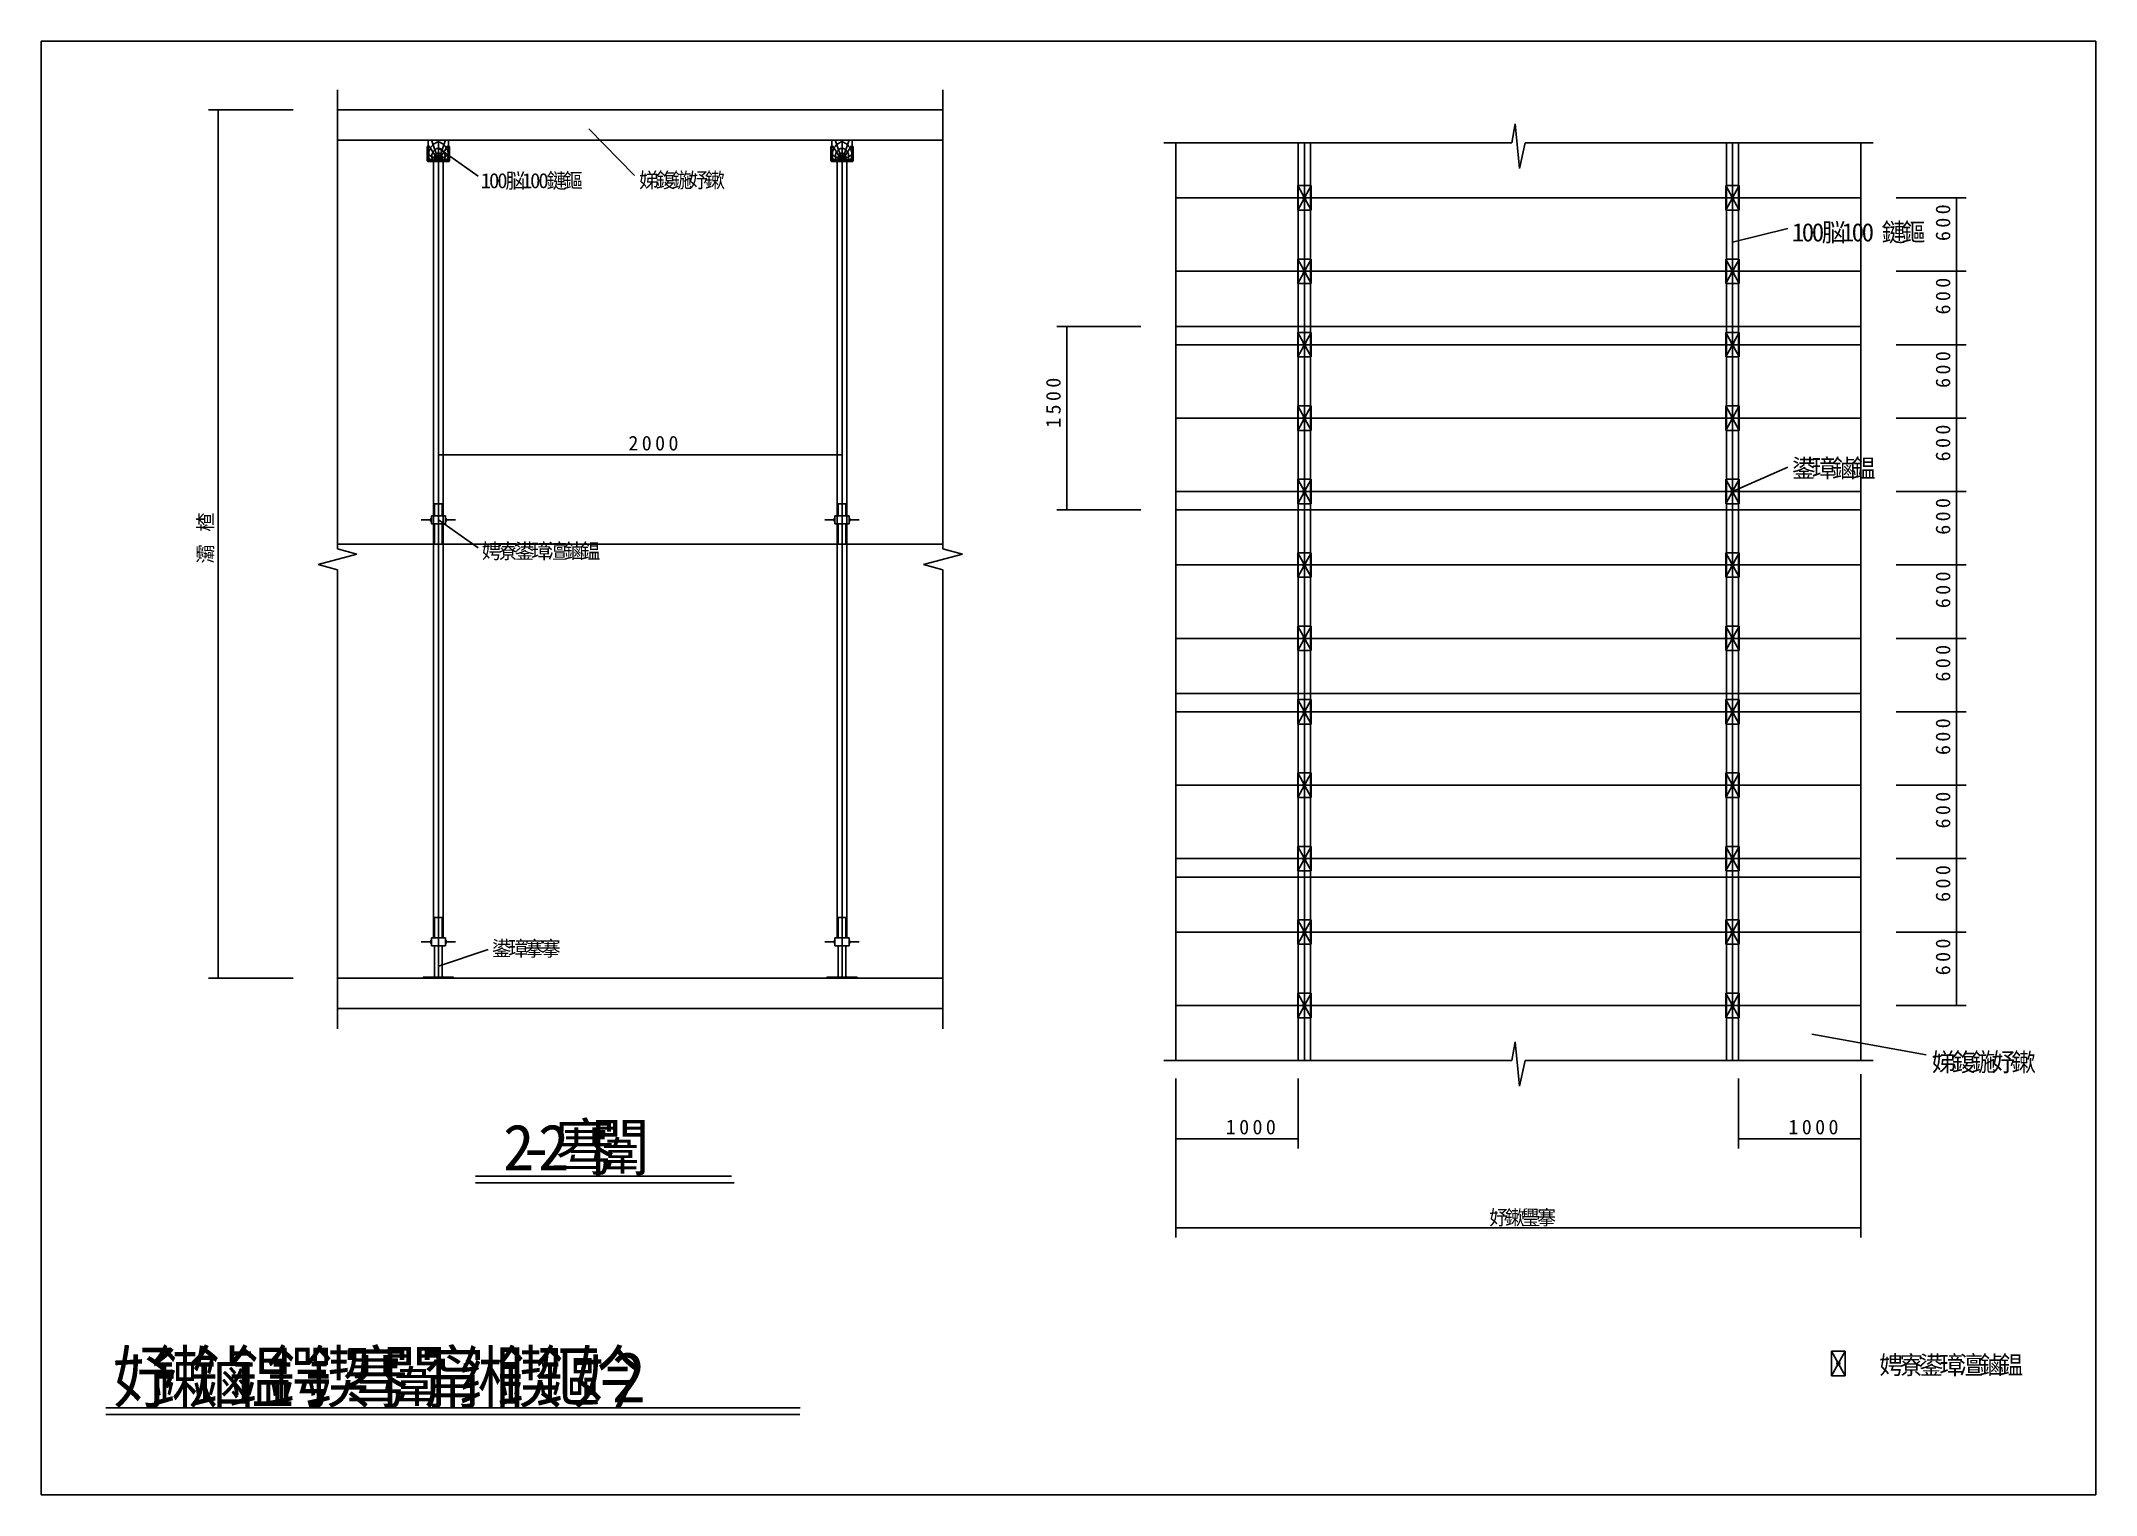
# Model space of a CAD drawing. Header units: metres. Extents: x 0 to 420, y 0 to 297.
import ezdxf

# ---------------------------------------------------------------- set-up
doc = ezdxf.new("R2010")
doc.units = ezdxf.units.M

msp = doc.modelspace()

# ---------------------------------------------------------------- texts
for s, height, p in [('1', 3.09, (89.87, 266.95)), ('0', 3.09, (91.56, 266.95)), ('0', 3.09, (93.24, 266.95)), ('脳', 3.09, (94.92, 266.95)), ('1', 3.09, (98.28, 266.95)), ('0', 3.09, (99.96, 266.95)), ('0', 3.09, (101.64, 266.95)), ('鏈', 3.09, (103.32, 266.95)), ('鏂', 3.09, (106.69, 266.95)), ('娣', 3.09, (122.24, 267.05)), ('鍑', 3.09, (125.61, 267.05)), ('鍦', 3.09, (128.97, 267.05)), ('妤', 3.09, (132.33, 267.05)), ('鏉', 3.09, (135.7, 267.05)), ('1', 3.75, (357.85, 256.07)), ('0', 3.75, (359.88, 256.07)), ('0', 3.75, (361.92, 256.07)), ('脳', 3.75, (363.96, 256.07)), ('1', 3.75, (368.04, 256.07)), ('0', 3.75, (370.07, 256.07)), ('0', 3.75, (372.11, 256.07)), ('鏈', 3.75, (376.19, 256.07)), ('鏂', 3.75, (380.27, 256.07)), ('2', 3, (120.05, 213.37)), ('0', 3, (122.77, 213.37)), ('0', 3, (125.5, 213.37)), ('0', 3, (128.23, 213.37)), ('鍙', 3.75, (357.85, 207.86)), ('璋', 3.75, (361.92, 207.86)), ('鏀', 3.75, (366, 207.86)), ('鎾', 3.75, (370.07, 207.86)), ('娉', 3.09, (90.08, 191.28)), ('寮', 3.09, (93.44, 191.28)), ('鍙', 3.09, (96.81, 191.28)), ('璋', 3.09, (100.17, 191.28)), ('澶', 3.09, (103.53, 191.28)), ('鏀', 3.09, (106.9, 191.28)), ('鎾', 3.09, (110.26, 191.28)), ('鍙', 3.09, (92.12, 110.08)), ('璋', 3.09, (95.48, 110.08)), ('搴', 3.09, (98.85, 110.08)), ('搴', 3.09, (102.21, 110.08)), ('娣', 3.75, (386.46, 86.54)), ('鍑', 3.75, (390.54, 86.54)), ('鍦', 3.75, (394.61, 86.54)), ('妤', 3.75, (398.69, 86.54)), ('鏉', 3.75, (402.76, 86.54)), ('骞', 9.38, (105.13, 66.32)), ('闈', 9.38, (112.27, 66.32)), ('1', 3, (242.15, 73.66)), ('0', 3, (244.88, 73.66)), ('0', 3, (247.61, 73.66)), ('0', 3, (250.34, 73.66)), ('1', 3, (357.15, 73.66)), ('0', 3, (359.88, 73.66)), ('0', 3, (362.61, 73.66)), ('0', 3, (365.34, 73.66)), ('2', 9.38, (94.43, 66.32)), ('2', 9.38, (101.57, 66.32)), ('-', 9.38, (98, 66.32)), ('妤', 3, (296, 55.17)), ('鏉', 3, (299.26, 55.17)), ('璺', 3, (302.52, 55.17)), ('搴', 3, (305.79, 55.17)), ('妤', 10.31, (14.63, 18.88)), ('鏉', 10.31, (22.48, 18.88)), ('鏀', 10.31, (30.33, 18.88)), ('鎾', 10.31, (38.17, 18.88)), ('鍔', 10.31, (46.02, 18.88)), ('鍥', 10.31, (53.86, 18.88)), ('骞', 10.31, (61.71, 18.88)), ('闈', 10.31, (69.56, 18.88)), ('甯', 10.31, (77.4, 18.88)), ('缃', 10.31, (85.25, 18.88)), ('鍥', 10.31, (93.1, 18.88)), ('鏂', 10.31, (100.94, 18.88)), ('妗', 10.31, (108.79, 18.88)), ('2', 10.31, (116.64, 18.88)), ('娉', 3.75, (375.75, 24.66)), ('寮', 3.75, (379.83, 24.66)), ('鍙', 3.75, (383.9, 24.66)), ('璋', 3.75, (387.98, 24.66)), ('澶', 3.75, (392.06, 24.66)), ('鏀', 3.75, (396.13, 24.66)), ('鎾', 3.75, (400.21, 24.66))]:
    msp.add_text(s, height=height).set_placement(p)
for s, p in [('0', (390.23, 261.61)), ('0', (390.23, 258.88)), ('6', (390.23, 256.15)), ('0', (390.23, 246.61)), ('0', (390.23, 243.88)), ('6', (390.23, 241.15)), ('0', (390.23, 231.61)), ('0', (208.39, 226.19)), ('0', (390.23, 228.88)), ('6', (390.23, 226.15)), ('0', (208.39, 223.46)), ('5', (208.39, 220.73)), ('1', (208.39, 218)), ('0', (390.23, 216.61)), ('0', (390.23, 213.88)), ('6', (390.23, 211.15)), ('楂', (35.09, 196.8)), ('0', (390.23, 201.61)), ('0', (390.23, 198.88)), ('6', (390.23, 196.15)), ('灞', (35.09, 190.27)), ('0', (390.23, 186.61)), ('0', (390.23, 183.88)), ('6', (390.23, 181.15)), ('0', (390.23, 171.61)), ('0', (390.23, 168.88)), ('6', (390.23, 166.15)), ('0', (390.23, 156.61)), ('0', (390.23, 153.88)), ('6', (390.23, 151.15)), ('0', (390.23, 141.61)), ('0', (390.23, 138.88)), ('6', (390.23, 136.15)), ('0', (390.23, 126.61)), ('0', (390.23, 123.88)), ('6', (390.23, 121.15)), ('0', (390.23, 111.61)), ('0', (390.23, 108.88)), ('6', (390.23, 106.15))]:
    msp.add_text(s, height=3, rotation=90).set_placement(p)

# ---------------------------------------------------------------- linework, layer by layer
for p, q in [((420, 297), (0, 297)), ((0, 297), (0, 0)), ((420, 0), (420, 297)), ((60.58, 287.05), (60.58, 193.28)), ((184.33, 287.05), (184.33, 193.28)), ((51.54, 282.93), (34.2, 282.93)), ((36.2, 105.55), (36.2, 282.93)), ((60.58, 282.93), (184.33, 282.93)), ((111.98, 279.09), (121.27, 269.57)), ((300.6, 276.23), (301.28, 280.07)), ((301.28, 280.07), (302.21, 270.98)), ((60.58, 276.74), (184.33, 276.74)), ((78.94, 272.61), (78.94, 275.5)), ((78.94, 275.5), (79.15, 275.5)), ((79.15, 272.61), (79.15, 276.74)), ((79.15, 276.74), (83.27, 276.74)), ((79.15, 272.61), (79.15, 275.5)), ((81.21, 272.61), (79.28, 275.59)), ((81.21, 272.61), (79.36, 273.69)), ((81.21, 272.61), (79.85, 276.63)), ((81.21, 276.74), (81.21, 105.55)), ((81.21, 272.61), (82.57, 276.63)), ((81.21, 272.61), (81.21, 276.57)), ((81.21, 272.61), (83.14, 275.59)), ((81.21, 275.13), (89.34, 269.43)), ((81.21, 272.61), (83.06, 273.69)), ((83.27, 272.61), (83.27, 276.74)), ((83.27, 272.61), (83.27, 275.5)), ((83.27, 275.5), (83.48, 275.5)), ((83.48, 272.61), (83.48, 275.5)), ((161.44, 275.5), (161.65, 275.5)), ((161.44, 272.61), (161.44, 275.5)), ((161.65, 276.74), (165.77, 276.74)), ((161.65, 272.61), (161.65, 276.74)), ((161.65, 272.61), (161.65, 275.5)), ((163.71, 272.61), (161.78, 275.59)), ((163.71, 272.61), (161.86, 273.69)), ((163.71, 272.61), (162.35, 276.63)), ((163.71, 276.74), (163.71, 105.55)), ((163.71, 272.61), (165.07, 276.63)), ((163.71, 272.61), (163.71, 276.57)), ((163.71, 272.61), (165.64, 275.59)), ((163.71, 272.61), (165.56, 273.69)), ((165.77, 272.61), (165.77, 276.74)), ((165.77, 275.5), (165.98, 275.5)), ((165.77, 272.61), (165.77, 275.5)), ((165.98, 272.61), (165.98, 275.5)), ((229.47, 276.23), (300.6, 276.23)), ((231.97, 276.23), (231.97, 88.73)), ((256.97, 276.23), (256.97, 88.73)), ((256.97, 276.23), (259.47, 276.23)), ((258.22, 276.23), (258.22, 88.73)), ((259.47, 276.23), (259.47, 88.73)), ((302.21, 270.98), (303.31, 276.23)), ((303.31, 276.23), (374.47, 276.23)), ((344.47, 276.23), (344.47, 88.73)), ((344.47, 276.23), (346.97, 276.23)), ((345.72, 276.23), (345.72, 88.73)), ((346.97, 276.23), (346.97, 88.73)), ((371.97, 276.23), (371.97, 88.73)), ((79.15, 272.61), (83.27, 272.61)), ((79.15, 272.61), (83.27, 272.61)), ((79.15, 272.41), (83.27, 272.41)), ((81.21, 272.61), (79.26, 272.86)), ((80.22, 272.41), (80.22, 113.8)), ((81.21, 272.61), (83.15, 272.86)), ((82.2, 272.41), (82.2, 113.8)), ((161.65, 272.61), (165.77, 272.61)), ((161.65, 272.61), (165.77, 272.61)), ((161.65, 272.41), (165.77, 272.41)), ((163.71, 272.61), (161.76, 272.86)), ((162.72, 272.41), (162.72, 113.8)), ((163.71, 272.61), (165.65, 272.86)), ((164.7, 272.41), (164.7, 113.8)), ((231.97, 264.98), (371.97, 264.98)), ((256.85, 267.48), (256.85, 262.48)), ((256.85, 262.48), (259.6, 267.48)), ((256.85, 267.48), (259.6, 262.48)), ((259.6, 267.48), (256.85, 267.48)), ((259.6, 267.48), (259.6, 262.48)), ((344.35, 267.48), (347.1, 262.48)), ((344.35, 262.48), (347.1, 267.48)), ((344.35, 267.48), (344.35, 262.48)), ((347.1, 267.48), (344.35, 267.48)), ((347.1, 267.48), (347.1, 262.48)), ((379.17, 264.98), (393.49, 264.98)), ((391.49, 264.98), (391.49, 249.98)), ((259.6, 262.48), (256.85, 262.48)), ((347.1, 262.48), (344.35, 262.48)), ((345.72, 255.92), (357, 258.72)), ((256.85, 252.48), (259.6, 247.48)), ((256.85, 247.48), (259.6, 252.48)), ((259.6, 252.48), (256.85, 252.48)), ((256.85, 252.48), (256.85, 247.48)), ((259.6, 252.48), (259.6, 247.48)), ((344.35, 252.48), (344.35, 247.48)), ((344.35, 247.48), (347.1, 252.48)), ((344.35, 252.48), (347.1, 247.48)), ((347.1, 252.48), (344.35, 252.48)), ((347.1, 252.48), (347.1, 247.48)), ((231.97, 249.98), (371.97, 249.98)), ((379.17, 249.98), (393.49, 249.98)), ((379.17, 249.98), (393.49, 249.98)), ((391.49, 249.98), (391.49, 234.98)), ((259.6, 247.48), (256.85, 247.48)), ((347.1, 247.48), (344.35, 247.48)), ((224.77, 238.73), (207.64, 238.73)), ((209.64, 238.73), (209.64, 201.23)), ((231.97, 238.73), (371.97, 238.73)), ((256.85, 237.48), (259.6, 232.48)), ((256.85, 232.48), (259.6, 237.48)), ((259.6, 237.48), (256.85, 237.48)), ((256.85, 237.48), (256.85, 232.48)), ((259.6, 237.48), (259.6, 232.48)), ((344.35, 237.48), (344.35, 232.48)), ((344.35, 232.48), (347.1, 237.48)), ((344.35, 237.48), (347.1, 232.48)), ((347.1, 237.48), (344.35, 237.48)), ((347.1, 237.48), (347.1, 232.48)), ((231.97, 234.98), (371.97, 234.98)), ((259.6, 232.48), (256.85, 232.48)), ((347.1, 232.48), (344.35, 232.48)), ((379.17, 234.98), (393.49, 234.98)), ((379.17, 234.98), (393.49, 234.98)), ((391.49, 234.98), (391.49, 219.98)), ((231.97, 219.98), (371.97, 219.98)), ((256.85, 222.48), (259.6, 217.48)), ((256.85, 217.48), (259.6, 222.48)), ((259.6, 222.48), (256.85, 222.48)), ((256.85, 222.48), (256.85, 217.48)), ((259.6, 222.48), (259.6, 217.48)), ((344.35, 217.48), (347.1, 222.48)), ((344.35, 222.48), (347.1, 217.48)), ((347.1, 222.48), (344.35, 222.48)), ((344.35, 222.48), (344.35, 217.48)), ((347.1, 222.48), (347.1, 217.48)), ((379.17, 219.98), (393.49, 219.98)), ((379.17, 219.98), (393.49, 219.98)), ((391.49, 219.98), (391.49, 204.98)), ((81.21, 201.81), (81.21, 214.46)), ((163.71, 201.81), (163.71, 214.46)), ((259.6, 217.48), (256.85, 217.48)), ((347.1, 217.48), (344.35, 217.48)), ((81.21, 212.46), (163.71, 212.46)), ((256.85, 207.48), (259.6, 202.48)), ((256.85, 202.48), (259.6, 207.48)), ((259.6, 207.48), (256.85, 207.48)), ((256.85, 207.48), (256.85, 202.48)), ((259.6, 207.48), (259.6, 202.48)), ((344.35, 202.48), (347.1, 207.48)), ((344.35, 207.48), (347.1, 202.48)), ((347.1, 207.48), (344.35, 207.48)), ((344.35, 207.48), (344.35, 202.48)), ((345.72, 204.98), (357, 209.99)), ((347.1, 207.48), (347.1, 202.48)), ((80.43, 202.49), (80.43, 200.01)), ((80.43, 202.49), (81.99, 202.49)), ((81.99, 202.49), (81.99, 200.01)), ((162.93, 202.49), (164.49, 202.49)), ((162.93, 202.49), (162.93, 200.01)), ((164.49, 202.49), (164.49, 200.01)), ((231.97, 204.98), (371.97, 204.98)), ((259.6, 202.48), (256.85, 202.48)), ((347.1, 202.48), (344.35, 202.48)), ((379.17, 204.98), (393.49, 204.98)), ((379.17, 204.98), (393.49, 204.98)), ((391.49, 204.98), (391.49, 189.98)), ((79.77, 199.19), (77.7, 199.19)), ((79.77, 200.01), (82.65, 200.01)), ((79.77, 198.36), (79.77, 200.01)), ((79.77, 198.36), (82.65, 198.36)), ((80.43, 198.36), (80.43, 194.24)), ((81.21, 199.19), (89.34, 193.48)), ((81.99, 198.36), (81.99, 194.24)), ((82.65, 198.36), (82.65, 200.01)), ((82.65, 199.19), (84.72, 199.19)), ((162.27, 199.19), (160.2, 199.19)), ((162.27, 198.36), (162.27, 200.01)), ((162.27, 200.01), (165.15, 200.01)), ((162.27, 198.36), (165.15, 198.36)), ((162.93, 198.36), (162.93, 194.24)), ((164.49, 198.36), (164.49, 194.24)), ((165.15, 198.36), (165.15, 200.01)), ((165.15, 199.19), (167.22, 199.19)), ((224.77, 201.23), (207.64, 201.23)), ((231.97, 201.23), (371.97, 201.23)), ((60.58, 194.24), (184.33, 194.24)), ((60.58, 193.28), (64.57, 192.21)), ((80.43, 194.24), (81.99, 194.24)), ((162.93, 194.24), (164.49, 194.24)), ((184.33, 193.28), (188.32, 192.21)), ((64.57, 192.21), (56.6, 190.08)), ((60.58, 189.01), (56.6, 190.08)), ((60.58, 189.01), (60.58, 95.24)), ((188.32, 192.21), (180.35, 190.08)), ((184.33, 189.01), (180.35, 190.08)), ((184.33, 189.01), (184.33, 95.24)), ((231.97, 189.98), (371.97, 189.98)), ((256.85, 192.48), (259.6, 187.48)), ((256.85, 187.48), (259.6, 192.48)), ((259.6, 192.48), (256.85, 192.48)), ((256.85, 192.48), (256.85, 187.48)), ((259.6, 192.48), (259.6, 187.48)), ((344.35, 192.48), (344.35, 187.48)), ((344.35, 187.48), (347.1, 192.48)), ((344.35, 192.48), (347.1, 187.48)), ((347.1, 192.48), (344.35, 192.48)), ((347.1, 192.48), (347.1, 187.48)), ((379.17, 189.98), (393.49, 189.98)), ((379.17, 189.98), (393.49, 189.98)), ((391.49, 189.98), (391.49, 174.98)), ((259.6, 187.48), (256.85, 187.48)), ((347.1, 187.48), (344.35, 187.48)), ((256.85, 177.48), (259.6, 172.48)), ((256.85, 172.48), (259.6, 177.48)), ((259.6, 177.48), (256.85, 177.48)), ((256.85, 177.48), (256.85, 172.48)), ((259.6, 177.48), (259.6, 172.48)), ((344.35, 177.48), (344.35, 172.48)), ((344.35, 172.48), (347.1, 177.48)), ((344.35, 177.48), (347.1, 172.48)), ((347.1, 177.48), (344.35, 177.48)), ((347.1, 177.48), (347.1, 172.48)), ((231.97, 174.98), (371.97, 174.98)), ((259.6, 172.48), (256.85, 172.48)), ((347.1, 172.48), (344.35, 172.48)), ((379.17, 174.98), (393.49, 174.98)), ((379.17, 174.98), (393.49, 174.98)), ((391.49, 174.98), (391.49, 159.98)), ((231.97, 163.73), (371.97, 163.73)), ((231.97, 159.98), (371.97, 159.98)), ((256.85, 162.48), (259.6, 157.48)), ((256.85, 157.48), (259.6, 162.48)), ((259.6, 162.48), (256.85, 162.48)), ((256.85, 162.48), (256.85, 157.48)), ((259.6, 162.48), (259.6, 157.48)), ((344.35, 162.48), (344.35, 157.48)), ((344.35, 157.48), (347.1, 162.48)), ((344.35, 162.48), (347.1, 157.48)), ((347.1, 162.48), (344.35, 162.48)), ((347.1, 162.48), (347.1, 157.48)), ((379.17, 159.98), (393.49, 159.98)), ((379.17, 159.98), (393.49, 159.98)), ((391.49, 159.98), (391.49, 144.98)), ((259.6, 157.48), (256.85, 157.48)), ((347.1, 157.48), (344.35, 157.48)), ((259.6, 147.48), (256.85, 147.48)), ((256.85, 147.48), (259.6, 142.48)), ((256.85, 142.48), (259.6, 147.48)), ((256.85, 147.48), (256.85, 142.48)), ((259.6, 147.48), (259.6, 142.48)), ((344.35, 142.48), (347.1, 147.48)), ((344.35, 147.48), (347.1, 142.48)), ((344.35, 147.48), (344.35, 142.48)), ((347.1, 147.48), (344.35, 147.48)), ((347.1, 147.48), (347.1, 142.48)), ((231.97, 144.98), (371.97, 144.98)), ((379.17, 144.98), (393.49, 144.98)), ((379.17, 144.98), (393.49, 144.98)), ((391.49, 144.98), (391.49, 129.98)), ((259.6, 142.48), (256.85, 142.48)), ((347.1, 142.48), (344.35, 142.48)), ((259.6, 132.48), (256.85, 132.48)), ((256.85, 132.48), (259.6, 127.48)), ((256.85, 127.48), (259.6, 132.48)), ((256.85, 132.48), (256.85, 127.48)), ((259.6, 132.48), (259.6, 127.48)), ((347.1, 132.48), (344.35, 132.48)), ((344.35, 127.48), (347.1, 132.48)), ((344.35, 132.48), (347.1, 127.48)), ((344.35, 132.48), (344.35, 127.48)), ((347.1, 132.48), (347.1, 127.48)), ((231.97, 129.98), (371.97, 129.98)), ((231.97, 126.23), (371.97, 126.23)), ((259.6, 127.48), (256.85, 127.48)), ((347.1, 127.48), (344.35, 127.48)), ((379.17, 129.98), (393.49, 129.98)), ((379.17, 129.98), (393.49, 129.98)), ((391.49, 129.98), (391.49, 114.98)), ((80.43, 113.8), (80.43, 117.93)), ((80.43, 117.93), (81.99, 117.93)), ((81.99, 113.8), (81.99, 117.93)), ((162.93, 113.8), (162.93, 117.93)), ((162.93, 117.93), (164.49, 117.93)), ((164.49, 113.8), (164.49, 117.93)), ((79.77, 113.8), (82.65, 113.8)), ((79.77, 112.15), (79.77, 113.8)), ((82.65, 112.15), (82.65, 113.8)), ((162.27, 112.15), (162.27, 113.8)), ((162.27, 113.8), (165.15, 113.8)), ((165.15, 112.15), (165.15, 113.8)), ((231.97, 114.98), (371.97, 114.98)), ((259.6, 117.48), (256.85, 117.48)), ((256.85, 117.48), (259.6, 112.48)), ((256.85, 112.48), (259.6, 117.48)), ((256.85, 117.48), (256.85, 112.48)), ((259.6, 117.48), (259.6, 112.48)), ((347.1, 117.48), (344.35, 117.48)), ((344.35, 112.48), (347.1, 117.48)), ((344.35, 117.48), (347.1, 112.48)), ((344.35, 117.48), (344.35, 112.48)), ((347.1, 117.48), (347.1, 112.48)), ((379.17, 114.98), (393.49, 114.98)), ((379.17, 114.98), (393.49, 114.98)), ((391.49, 114.98), (391.49, 99.98)), ((79.77, 112.98), (77.7, 112.98)), ((79.77, 112.15), (82.65, 112.15)), ((80.43, 105.8), (80.43, 112.15)), ((81.21, 107.99), (91.38, 111.43)), ((81.99, 105.8), (81.99, 112.15)), ((82.65, 112.98), (84.72, 112.98)), ((162.27, 112.98), (160.2, 112.98)), ((162.27, 112.15), (165.15, 112.15)), ((162.93, 105.8), (162.93, 112.15)), ((164.49, 105.8), (164.49, 112.15)), ((165.15, 112.98), (167.22, 112.98)), ((259.6, 112.48), (256.85, 112.48)), ((347.1, 112.48), (344.35, 112.48)), ((51.54, 105.55), (34.2, 105.55)), ((60.58, 105.55), (184.33, 105.55)), ((78.12, 105.8), (84.3, 105.8)), ((78.12, 105.8), (78.12, 105.55)), ((78.12, 105.55), (84.3, 105.55)), ((84.3, 105.8), (84.3, 105.55)), ((160.62, 105.8), (166.8, 105.8)), ((160.62, 105.8), (160.62, 105.55)), ((160.62, 105.55), (166.8, 105.55)), ((166.8, 105.8), (166.8, 105.55)), ((259.6, 102.48), (256.85, 102.48)), ((256.85, 102.48), (259.6, 97.48)), ((256.85, 97.48), (259.6, 102.48)), ((256.85, 102.48), (256.85, 97.48)), ((259.6, 102.48), (259.6, 97.48)), ((344.35, 97.48), (347.1, 102.48)), ((344.35, 102.48), (347.1, 97.48)), ((344.35, 102.48), (344.35, 97.48)), ((347.1, 102.48), (344.35, 102.48)), ((347.1, 102.48), (347.1, 97.48)), ((60.58, 99.36), (184.33, 99.36)), ((231.97, 99.98), (371.97, 99.98)), ((259.6, 97.48), (256.85, 97.48)), ((347.1, 97.48), (344.35, 97.48)), ((379.17, 99.98), (393.49, 99.98)), ((300.6, 88.73), (301.28, 92.57)), ((301.28, 92.57), (302.21, 83.48)), ((361.91, 94.11), (385.29, 89.88)), ((229.47, 88.73), (300.6, 88.73)), ((256.97, 88.73), (259.47, 88.73)), ((302.21, 83.48), (303.31, 88.73)), ((303.31, 88.73), (374.47, 88.73)), ((344.47, 88.73), (346.97, 88.73)), ((231.97, 85.07), (231.97, 52.56)), ((231.97, 85.07), (231.97, 70.75)), ((256.97, 85.07), (256.97, 70.75)), ((346.97, 85.07), (346.97, 70.75)), ((371.97, 85.98), (371.97, 52.56)), ((371.97, 85.07), (371.97, 70.75)), ((256.97, 72.75), (231.97, 72.75)), ((346.97, 72.75), (371.97, 72.75)), ((88.77, 65.14), (141.11, 65.14)), ((88.77, 63.78), (141.64, 63.78)), ((231.97, 54.56), (371.97, 54.56)), ((365.98, 29.34), (365.98, 24.34)), ((365.98, 24.34), (368.73, 29.34)), ((365.98, 29.34), (368.73, 24.34)), ((368.73, 29.34), (365.98, 29.34)), ((368.73, 29.34), (368.73, 24.34)), ((368.73, 24.34), (365.98, 24.34)), ((13.25, 17.81), (155.18, 17.81)), ((13.25, 16.45), (155.09, 16.45)), ((0, 0), (420, 0))]:
    msp.add_line(p, q)
for points in [[(81.21, 276.46), (80.93, 276.36), (80.69, 276.24), (80.46, 276.1), (80.24, 275.94), (80.04, 275.76), (79.86, 275.56), (79.69, 275.34), (79.55, 275.11), (79.44, 274.87), (79.35, 274.61), (79.28, 274.35), (79.24, 274.08), (79.23, 273.81), (79.24, 273.54), (79.28, 273.27), (79.35, 273.01), (79.44, 272.75), (79.5, 272.61)], [(81.21, 275.13), (81.04, 275.09), (80.89, 275.03), (80.74, 274.96), (80.59, 274.88), (80.46, 274.78), (80.34, 274.67), (80.23, 274.55), (80.13, 274.41), (80.04, 274.27), (79.97, 274.12), (79.92, 273.97), (79.88, 273.81), (79.85, 273.64), (79.85, 273.48), (79.85, 273.31), (79.88, 273.15), (79.92, 272.99), (79.97, 272.83), (80.04, 272.68), (80.08, 272.61)], [(81.21, 274.17), (81.13, 274.15), (81.03, 274.11), (80.94, 274.07), (80.86, 274.02), (80.78, 273.96), (80.71, 273.89), (80.64, 273.82), (80.58, 273.74), (80.53, 273.66), (80.49, 273.57), (80.46, 273.48), (80.43, 273.38), (80.42, 273.28), (80.41, 273.18), (80.42, 273.08), (80.43, 272.99), (80.46, 272.89), (80.49, 272.8), (80.53, 272.71), (80.58, 272.63), (80.59, 272.61)], [(81.21, 273.41), (81.17, 273.39), (81.12, 273.37), (81.08, 273.34), (81.03, 273.31), (81, 273.28), (80.96, 273.24), (80.93, 273.2), (80.91, 273.16), (80.88, 273.11), (80.87, 273.06), (80.85, 273.01), (80.85, 272.96), (80.84, 272.91), (80.85, 272.86), (80.85, 272.81), (80.87, 272.76), (80.88, 272.71), (80.91, 272.66), (80.93, 272.62), (80.94, 272.61)], [(82.92, 272.61), (82.98, 272.75), (83.07, 273.01), (83.14, 273.27), (83.18, 273.54), (83.19, 273.81), (83.18, 274.08), (83.14, 274.35), (83.07, 274.61), (82.98, 274.87), (82.86, 275.11), (82.72, 275.34), (82.56, 275.56), (82.38, 275.76), (82.18, 275.94), (81.96, 276.1), (81.73, 276.24), (81.48, 276.36), (81.23, 276.45), (81.21, 276.46)], [(82.33, 272.61), (82.37, 272.68), (82.44, 272.83), (82.5, 272.99), (82.54, 273.15), (82.56, 273.31), (82.57, 273.48), (82.56, 273.64), (82.54, 273.81), (82.5, 273.97), (82.44, 274.12), (82.37, 274.27), (82.29, 274.41), (82.19, 274.55), (82.08, 274.67), (81.96, 274.78), (81.82, 274.88), (81.68, 274.96), (81.53, 275.03), (81.38, 275.09), (81.22, 275.13), (81.21, 275.13)], [(81.83, 272.61), (81.84, 272.63), (81.89, 272.71), (81.93, 272.8), (81.96, 272.89), (81.99, 272.99), (82, 273.08), (82.01, 273.18), (82, 273.28), (81.99, 273.38), (81.96, 273.48), (81.93, 273.57), (81.89, 273.66), (81.84, 273.74), (81.78, 273.82), (81.71, 273.89), (81.64, 273.96), (81.56, 274.02), (81.48, 274.07), (81.39, 274.11), (81.29, 274.15), (81.21, 274.17)], [(81.48, 272.61), (81.49, 272.62), (81.51, 272.66), (81.53, 272.71), (81.55, 272.76), (81.56, 272.81), (81.57, 272.86), (81.57, 272.91), (81.57, 272.96), (81.56, 273.01), (81.55, 273.06), (81.53, 273.11), (81.51, 273.16), (81.49, 273.2), (81.46, 273.24), (81.42, 273.28), (81.38, 273.31), (81.34, 273.34), (81.3, 273.37), (81.25, 273.39), (81.21, 273.41)], [(163.71, 276.46), (163.43, 276.36), (163.19, 276.24), (162.96, 276.1), (162.74, 275.94), (162.54, 275.76), (162.36, 275.56), (162.19, 275.34), (162.05, 275.11), (161.94, 274.87), (161.85, 274.61), (161.78, 274.35), (161.74, 274.08), (161.73, 273.81), (161.74, 273.54), (161.78, 273.27), (161.85, 273.01), (161.94, 272.75), (162, 272.61)], [(163.71, 275.13), (163.54, 275.09), (163.39, 275.03), (163.24, 274.96), (163.09, 274.88), (162.96, 274.78), (162.84, 274.67), (162.73, 274.55), (162.63, 274.41), (162.54, 274.27), (162.47, 274.12), (162.42, 273.97), (162.38, 273.81), (162.35, 273.64), (162.35, 273.48), (162.35, 273.31), (162.38, 273.15), (162.42, 272.99), (162.47, 272.83), (162.54, 272.68), (162.58, 272.61)], [(163.71, 274.17), (163.63, 274.15), (163.53, 274.11), (163.44, 274.07), (163.36, 274.02), (163.28, 273.96), (163.21, 273.89), (163.14, 273.82), (163.08, 273.74), (163.03, 273.66), (162.99, 273.57), (162.96, 273.48), (162.93, 273.38), (162.92, 273.28), (162.91, 273.18), (162.92, 273.08), (162.93, 272.99), (162.96, 272.89), (162.99, 272.8), (163.03, 272.71), (163.08, 272.63), (163.09, 272.61)], [(163.71, 273.41), (163.67, 273.39), (163.62, 273.37), (163.58, 273.34), (163.53, 273.31), (163.5, 273.28), (163.46, 273.24), (163.43, 273.2), (163.41, 273.16), (163.38, 273.11), (163.37, 273.06), (163.35, 273.01), (163.35, 272.96), (163.34, 272.91), (163.35, 272.86), (163.35, 272.81), (163.37, 272.76), (163.38, 272.71), (163.41, 272.66), (163.43, 272.62), (163.44, 272.61)], [(165.42, 272.61), (165.48, 272.75), (165.57, 273.01), (165.64, 273.27), (165.68, 273.54), (165.69, 273.81), (165.68, 274.08), (165.64, 274.35), (165.57, 274.61), (165.48, 274.87), (165.36, 275.11), (165.22, 275.34), (165.06, 275.56), (164.88, 275.76), (164.68, 275.94), (164.46, 276.1), (164.23, 276.24), (163.98, 276.36), (163.73, 276.45), (163.71, 276.46)], [(164.83, 272.61), (164.87, 272.68), (164.94, 272.83), (165, 272.99), (165.04, 273.15), (165.06, 273.31), (165.07, 273.48), (165.06, 273.64), (165.04, 273.81), (165, 273.97), (164.94, 274.12), (164.87, 274.27), (164.79, 274.41), (164.69, 274.55), (164.58, 274.67), (164.46, 274.78), (164.32, 274.88), (164.18, 274.96), (164.03, 275.03), (163.88, 275.09), (163.72, 275.13), (163.71, 275.13)], [(164.33, 272.61), (164.34, 272.63), (164.39, 272.71), (164.43, 272.8), (164.46, 272.89), (164.49, 272.99), (164.5, 273.08), (164.51, 273.18), (164.5, 273.28), (164.49, 273.38), (164.46, 273.48), (164.43, 273.57), (164.39, 273.66), (164.34, 273.74), (164.28, 273.82), (164.21, 273.89), (164.14, 273.96), (164.06, 274.02), (163.98, 274.07), (163.89, 274.11), (163.79, 274.15), (163.71, 274.17)], [(163.98, 272.61), (163.99, 272.62), (164.01, 272.66), (164.03, 272.71), (164.05, 272.76), (164.06, 272.81), (164.07, 272.86), (164.07, 272.91), (164.07, 272.96), (164.06, 273.01), (164.05, 273.06), (164.03, 273.11), (164.01, 273.16), (163.99, 273.2), (163.96, 273.24), (163.92, 273.28), (163.88, 273.31), (163.84, 273.34), (163.8, 273.37), (163.75, 273.39), (163.71, 273.41)], [(78.94, 272.61), (78.94, 272.59), (78.94, 272.57), (78.95, 272.55), (78.96, 272.53), (78.96, 272.52), (78.98, 272.5), (78.99, 272.48), (79, 272.47), (79.02, 272.45), (79.03, 272.44), (79.05, 272.43), (79.07, 272.42), (79.09, 272.42), (79.11, 272.41), (79.13, 272.41), (79.15, 272.41)], [(83.27, 272.41), (83.29, 272.41), (83.31, 272.41), (83.33, 272.42), (83.35, 272.42), (83.37, 272.43), (83.39, 272.44), (83.4, 272.45), (83.42, 272.47), (83.43, 272.48), (83.44, 272.5), (83.45, 272.52), (83.46, 272.53), (83.47, 272.55), (83.47, 272.57), (83.48, 272.59), (83.48, 272.61)], [(161.44, 272.61), (161.44, 272.59), (161.44, 272.57), (161.45, 272.55), (161.46, 272.53), (161.46, 272.52), (161.48, 272.5), (161.49, 272.48), (161.5, 272.47), (161.52, 272.45), (161.53, 272.44), (161.55, 272.43), (161.57, 272.42), (161.59, 272.42), (161.61, 272.41), (161.63, 272.41), (161.65, 272.41)], [(165.77, 272.41), (165.79, 272.41), (165.81, 272.41), (165.83, 272.42), (165.85, 272.42), (165.87, 272.43), (165.89, 272.44), (165.9, 272.45), (165.92, 272.47), (165.93, 272.48), (165.94, 272.5), (165.95, 272.52), (165.96, 272.53), (165.97, 272.55), (165.97, 272.57), (165.98, 272.59), (165.98, 272.61)], [(258.52, 264.98), (258.52, 265.01), (258.52, 265.04), (258.51, 265.07), (258.5, 265.1), (258.49, 265.12), (258.47, 265.15), (258.45, 265.17), (258.44, 265.19), (258.41, 265.21), (258.39, 265.23), (258.36, 265.25), (258.34, 265.26), (258.31, 265.27), (258.28, 265.28), (258.25, 265.28), (258.22, 265.28), (258.19, 265.28), (258.16, 265.28), (258.14, 265.27), (258.11, 265.26), (258.08, 265.25), (258.06, 265.23), (258.03, 265.21), (258.01, 265.19), (257.99, 265.17), (257.97, 265.15), (257.96, 265.12), (257.95, 265.1), (257.94, 265.07), (257.93, 265.04), (257.92, 265.01), (257.92, 264.98), (257.92, 264.98)], [(257.92, 264.98), (257.92, 264.95), (257.93, 264.92), (257.94, 264.9), (257.95, 264.87), (257.96, 264.84), (257.97, 264.82), (257.99, 264.79), (258.01, 264.77), (258.03, 264.75), (258.06, 264.73), (258.08, 264.72), (258.11, 264.71), (258.14, 264.7), (258.16, 264.69), (258.19, 264.68), (258.22, 264.68), (258.25, 264.68), (258.28, 264.69), (258.31, 264.7), (258.34, 264.71), (258.36, 264.72), (258.39, 264.73), (258.41, 264.75), (258.44, 264.77), (258.45, 264.79), (258.47, 264.82), (258.49, 264.84), (258.5, 264.87), (258.51, 264.9), (258.52, 264.92), (258.52, 264.95), (258.52, 264.98), (258.52, 264.98)], [(346.02, 264.98), (346.02, 265.01), (346.02, 265.04), (346.01, 265.07), (346, 265.1), (345.99, 265.12), (345.97, 265.15), (345.95, 265.17), (345.94, 265.19), (345.91, 265.21), (345.89, 265.23), (345.86, 265.25), (345.84, 265.26), (345.81, 265.27), (345.78, 265.28), (345.75, 265.28), (345.72, 265.28), (345.69, 265.28), (345.66, 265.28), (345.64, 265.27), (345.61, 265.26), (345.58, 265.25), (345.56, 265.23), (345.53, 265.21), (345.51, 265.19), (345.49, 265.17), (345.47, 265.15), (345.46, 265.12), (345.45, 265.1), (345.44, 265.07), (345.43, 265.04), (345.42, 265.01), (345.42, 264.98), (345.42, 264.98)], [(345.42, 264.98), (345.42, 264.95), (345.43, 264.92), (345.44, 264.9), (345.45, 264.87), (345.46, 264.84), (345.47, 264.82), (345.49, 264.79), (345.51, 264.77), (345.53, 264.75), (345.56, 264.73), (345.58, 264.72), (345.61, 264.71), (345.64, 264.7), (345.66, 264.69), (345.69, 264.68), (345.72, 264.68), (345.75, 264.68), (345.78, 264.69), (345.81, 264.7), (345.84, 264.71), (345.86, 264.72), (345.89, 264.73), (345.91, 264.75), (345.94, 264.77), (345.95, 264.79), (345.97, 264.82), (345.99, 264.84), (346, 264.87), (346.01, 264.9), (346.02, 264.92), (346.02, 264.95), (346.02, 264.98), (346.02, 264.98)], [(258.52, 249.98), (258.52, 250.01), (258.52, 250.04), (258.51, 250.07), (258.5, 250.1), (258.49, 250.12), (258.47, 250.15), (258.45, 250.17), (258.44, 250.19), (258.41, 250.21), (258.39, 250.23), (258.36, 250.25), (258.34, 250.26), (258.31, 250.27), (258.28, 250.28), (258.25, 250.28), (258.22, 250.28), (258.19, 250.28), (258.16, 250.28), (258.14, 250.27), (258.11, 250.26), (258.08, 250.25), (258.06, 250.23), (258.03, 250.21), (258.01, 250.19), (257.99, 250.17), (257.97, 250.15), (257.96, 250.12), (257.95, 250.1), (257.94, 250.07), (257.93, 250.04), (257.92, 250.01), (257.92, 249.98), (257.92, 249.98)], [(257.92, 249.98), (257.92, 249.95), (257.93, 249.92), (257.94, 249.9), (257.95, 249.87), (257.96, 249.84), (257.97, 249.82), (257.99, 249.79), (258.01, 249.77), (258.03, 249.75), (258.06, 249.73), (258.08, 249.72), (258.11, 249.71), (258.14, 249.7), (258.16, 249.69), (258.19, 249.68), (258.22, 249.68), (258.25, 249.68), (258.28, 249.69), (258.31, 249.7), (258.34, 249.71), (258.36, 249.72), (258.39, 249.73), (258.41, 249.75), (258.44, 249.77), (258.45, 249.79), (258.47, 249.82), (258.49, 249.84), (258.5, 249.87), (258.51, 249.9), (258.52, 249.92), (258.52, 249.95), (258.52, 249.98), (258.52, 249.98)], [(346.02, 249.98), (346.02, 250.01), (346.02, 250.04), (346.01, 250.07), (346, 250.1), (345.99, 250.12), (345.97, 250.15), (345.95, 250.17), (345.94, 250.19), (345.91, 250.21), (345.89, 250.23), (345.86, 250.25), (345.84, 250.26), (345.81, 250.27), (345.78, 250.28), (345.75, 250.28), (345.72, 250.28), (345.69, 250.28), (345.66, 250.28), (345.64, 250.27), (345.61, 250.26), (345.58, 250.25), (345.56, 250.23), (345.53, 250.21), (345.51, 250.19), (345.49, 250.17), (345.47, 250.15), (345.46, 250.12), (345.45, 250.1), (345.44, 250.07), (345.43, 250.04), (345.42, 250.01), (345.42, 249.98), (345.42, 249.98)], [(345.42, 249.98), (345.42, 249.95), (345.43, 249.92), (345.44, 249.9), (345.45, 249.87), (345.46, 249.84), (345.47, 249.82), (345.49, 249.79), (345.51, 249.77), (345.53, 249.75), (345.56, 249.73), (345.58, 249.72), (345.61, 249.71), (345.64, 249.7), (345.66, 249.69), (345.69, 249.68), (345.72, 249.68), (345.75, 249.68), (345.78, 249.69), (345.81, 249.7), (345.84, 249.71), (345.86, 249.72), (345.89, 249.73), (345.91, 249.75), (345.94, 249.77), (345.95, 249.79), (345.97, 249.82), (345.99, 249.84), (346, 249.87), (346.01, 249.9), (346.02, 249.92), (346.02, 249.95), (346.02, 249.98), (346.02, 249.98)], [(258.52, 234.98), (258.52, 235.01), (258.52, 235.04), (258.51, 235.07), (258.5, 235.1), (258.49, 235.12), (258.47, 235.15), (258.45, 235.17), (258.44, 235.19), (258.41, 235.21), (258.39, 235.23), (258.36, 235.25), (258.34, 235.26), (258.31, 235.27), (258.28, 235.28), (258.25, 235.28), (258.22, 235.28), (258.19, 235.28), (258.16, 235.28), (258.14, 235.27), (258.11, 235.26), (258.08, 235.25), (258.06, 235.23), (258.03, 235.21), (258.01, 235.19), (257.99, 235.17), (257.97, 235.15), (257.96, 235.12), (257.95, 235.1), (257.94, 235.07), (257.93, 235.04), (257.92, 235.01), (257.92, 234.98), (257.92, 234.98)], [(346.02, 234.98), (346.02, 235.01), (346.02, 235.04), (346.01, 235.07), (346, 235.1), (345.99, 235.12), (345.97, 235.15), (345.95, 235.17), (345.94, 235.19), (345.91, 235.21), (345.89, 235.23), (345.86, 235.25), (345.84, 235.26), (345.81, 235.27), (345.78, 235.28), (345.75, 235.28), (345.72, 235.28), (345.69, 235.28), (345.66, 235.28), (345.64, 235.27), (345.61, 235.26), (345.58, 235.25), (345.56, 235.23), (345.53, 235.21), (345.51, 235.19), (345.49, 235.17), (345.47, 235.15), (345.46, 235.12), (345.45, 235.1), (345.44, 235.07), (345.43, 235.04), (345.42, 235.01), (345.42, 234.98), (345.42, 234.98)], [(257.92, 234.98), (257.92, 234.95), (257.93, 234.92), (257.94, 234.9), (257.95, 234.87), (257.96, 234.84), (257.97, 234.82), (257.99, 234.79), (258.01, 234.77), (258.03, 234.75), (258.06, 234.73), (258.08, 234.72), (258.11, 234.71), (258.14, 234.7), (258.16, 234.69), (258.19, 234.68), (258.22, 234.68), (258.25, 234.68), (258.28, 234.69), (258.31, 234.7), (258.34, 234.71), (258.36, 234.72), (258.39, 234.73), (258.41, 234.75), (258.44, 234.77), (258.45, 234.79), (258.47, 234.82), (258.49, 234.84), (258.5, 234.87), (258.51, 234.9), (258.52, 234.92), (258.52, 234.95), (258.52, 234.98), (258.52, 234.98)], [(345.42, 234.98), (345.42, 234.95), (345.43, 234.92), (345.44, 234.9), (345.45, 234.87), (345.46, 234.84), (345.47, 234.82), (345.49, 234.79), (345.51, 234.77), (345.53, 234.75), (345.56, 234.73), (345.58, 234.72), (345.61, 234.71), (345.64, 234.7), (345.66, 234.69), (345.69, 234.68), (345.72, 234.68), (345.75, 234.68), (345.78, 234.69), (345.81, 234.7), (345.84, 234.71), (345.86, 234.72), (345.89, 234.73), (345.91, 234.75), (345.94, 234.77), (345.95, 234.79), (345.97, 234.82), (345.99, 234.84), (346, 234.87), (346.01, 234.9), (346.02, 234.92), (346.02, 234.95), (346.02, 234.98), (346.02, 234.98)], [(258.52, 219.98), (258.52, 220.01), (258.52, 220.04), (258.51, 220.07), (258.5, 220.1), (258.49, 220.12), (258.47, 220.15), (258.45, 220.17), (258.44, 220.19), (258.41, 220.21), (258.39, 220.23), (258.36, 220.25), (258.34, 220.26), (258.31, 220.27), (258.28, 220.28), (258.25, 220.28), (258.22, 220.28), (258.19, 220.28), (258.16, 220.28), (258.14, 220.27), (258.11, 220.26), (258.08, 220.25), (258.06, 220.23), (258.03, 220.21), (258.01, 220.19), (257.99, 220.17), (257.97, 220.15), (257.96, 220.12), (257.95, 220.1), (257.94, 220.07), (257.93, 220.04), (257.92, 220.01), (257.92, 219.98), (257.92, 219.98)], [(257.92, 219.98), (257.92, 219.95), (257.93, 219.92), (257.94, 219.9), (257.95, 219.87), (257.96, 219.84), (257.97, 219.82), (257.99, 219.79), (258.01, 219.77), (258.03, 219.75), (258.06, 219.73), (258.08, 219.72), (258.11, 219.71), (258.14, 219.7), (258.16, 219.69), (258.19, 219.68), (258.22, 219.68), (258.25, 219.68), (258.28, 219.69), (258.31, 219.7), (258.34, 219.71), (258.36, 219.72), (258.39, 219.73), (258.41, 219.75), (258.44, 219.77), (258.45, 219.79), (258.47, 219.82), (258.49, 219.84), (258.5, 219.87), (258.51, 219.9), (258.52, 219.92), (258.52, 219.95), (258.52, 219.98), (258.52, 219.98)], [(346.02, 219.98), (346.02, 220.01), (346.02, 220.04), (346.01, 220.07), (346, 220.1), (345.99, 220.12), (345.97, 220.15), (345.95, 220.17), (345.94, 220.19), (345.91, 220.21), (345.89, 220.23), (345.86, 220.25), (345.84, 220.26), (345.81, 220.27), (345.78, 220.28), (345.75, 220.28), (345.72, 220.28), (345.69, 220.28), (345.66, 220.28), (345.64, 220.27), (345.61, 220.26), (345.58, 220.25), (345.56, 220.23), (345.53, 220.21), (345.51, 220.19), (345.49, 220.17), (345.47, 220.15), (345.46, 220.12), (345.45, 220.1), (345.44, 220.07), (345.43, 220.04), (345.42, 220.01), (345.42, 219.98), (345.42, 219.98)], [(345.42, 219.98), (345.42, 219.95), (345.43, 219.92), (345.44, 219.9), (345.45, 219.87), (345.46, 219.84), (345.47, 219.82), (345.49, 219.79), (345.51, 219.77), (345.53, 219.75), (345.56, 219.73), (345.58, 219.72), (345.61, 219.71), (345.64, 219.7), (345.66, 219.69), (345.69, 219.68), (345.72, 219.68), (345.75, 219.68), (345.78, 219.69), (345.81, 219.7), (345.84, 219.71), (345.86, 219.72), (345.89, 219.73), (345.91, 219.75), (345.94, 219.77), (345.95, 219.79), (345.97, 219.82), (345.99, 219.84), (346, 219.87), (346.01, 219.9), (346.02, 219.92), (346.02, 219.95), (346.02, 219.98), (346.02, 219.98)], [(258.52, 204.98), (258.52, 205.01), (258.52, 205.04), (258.51, 205.07), (258.5, 205.1), (258.49, 205.12), (258.47, 205.15), (258.45, 205.17), (258.44, 205.19), (258.41, 205.21), (258.39, 205.23), (258.36, 205.25), (258.34, 205.26), (258.31, 205.27), (258.28, 205.28), (258.25, 205.28), (258.22, 205.28), (258.19, 205.28), (258.16, 205.28), (258.14, 205.27), (258.11, 205.26), (258.08, 205.25), (258.06, 205.23), (258.03, 205.21), (258.01, 205.19), (257.99, 205.17), (257.97, 205.15), (257.96, 205.12), (257.95, 205.1), (257.94, 205.07), (257.93, 205.04), (257.92, 205.01), (257.92, 204.98), (257.92, 204.98)], [(257.92, 204.98), (257.92, 204.95), (257.93, 204.92), (257.94, 204.9), (257.95, 204.87), (257.96, 204.84), (257.97, 204.82), (257.99, 204.79), (258.01, 204.77), (258.03, 204.75), (258.06, 204.73), (258.08, 204.72), (258.11, 204.71), (258.14, 204.7), (258.16, 204.69), (258.19, 204.68), (258.22, 204.68), (258.25, 204.68), (258.28, 204.69), (258.31, 204.7), (258.34, 204.71), (258.36, 204.72), (258.39, 204.73), (258.41, 204.75), (258.44, 204.77), (258.45, 204.79), (258.47, 204.82), (258.49, 204.84), (258.5, 204.87), (258.51, 204.9), (258.52, 204.92), (258.52, 204.95), (258.52, 204.98), (258.52, 204.98)], [(346.02, 204.98), (346.02, 205.01), (346.02, 205.04), (346.01, 205.07), (346, 205.1), (345.99, 205.12), (345.97, 205.15), (345.95, 205.17), (345.94, 205.19), (345.91, 205.21), (345.89, 205.23), (345.86, 205.25), (345.84, 205.26), (345.81, 205.27), (345.78, 205.28), (345.75, 205.28), (345.72, 205.28), (345.69, 205.28), (345.66, 205.28), (345.64, 205.27), (345.61, 205.26), (345.58, 205.25), (345.56, 205.23), (345.53, 205.21), (345.51, 205.19), (345.49, 205.17), (345.47, 205.15), (345.46, 205.12), (345.45, 205.1), (345.44, 205.07), (345.43, 205.04), (345.42, 205.01), (345.42, 204.98), (345.42, 204.98)], [(345.42, 204.98), (345.42, 204.95), (345.43, 204.92), (345.44, 204.9), (345.45, 204.87), (345.46, 204.84), (345.47, 204.82), (345.49, 204.79), (345.51, 204.77), (345.53, 204.75), (345.56, 204.73), (345.58, 204.72), (345.61, 204.71), (345.64, 204.7), (345.66, 204.69), (345.69, 204.68), (345.72, 204.68), (345.75, 204.68), (345.78, 204.69), (345.81, 204.7), (345.84, 204.71), (345.86, 204.72), (345.89, 204.73), (345.91, 204.75), (345.94, 204.77), (345.95, 204.79), (345.97, 204.82), (345.99, 204.84), (346, 204.87), (346.01, 204.9), (346.02, 204.92), (346.02, 204.95), (346.02, 204.98), (346.02, 204.98)], [(79.52, 199.39), (79.53, 199.4), (79.56, 199.4), (79.59, 199.41), (79.62, 199.42), (79.64, 199.43), (79.66, 199.44), (79.69, 199.46), (79.71, 199.48), (79.73, 199.5), (79.74, 199.52), (79.76, 199.55), (79.77, 199.56)], [(79.77, 198.82), (79.76, 198.83), (79.74, 198.85), (79.73, 198.88), (79.71, 198.9), (79.69, 198.92), (79.66, 198.93), (79.64, 198.95), (79.62, 198.96), (79.59, 198.97), (79.56, 198.98), (79.53, 198.98), (79.52, 198.98)], [(82.65, 199.56), (82.66, 199.55), (82.67, 199.52), (82.69, 199.5), (82.71, 199.48), (82.73, 199.46), (82.75, 199.44), (82.78, 199.43), (82.8, 199.42), (82.83, 199.41), (82.86, 199.4), (82.88, 199.4), (82.9, 199.39)], [(82.9, 198.98), (82.88, 198.98), (82.86, 198.98), (82.83, 198.97), (82.8, 198.96), (82.78, 198.95), (82.75, 198.93), (82.73, 198.92), (82.71, 198.9), (82.69, 198.88), (82.67, 198.85), (82.66, 198.83), (82.65, 198.82)], [(162.02, 199.39), (162.03, 199.4), (162.06, 199.4), (162.09, 199.41), (162.12, 199.42), (162.14, 199.43), (162.16, 199.44), (162.19, 199.46), (162.21, 199.48), (162.23, 199.5), (162.24, 199.52), (162.26, 199.55), (162.27, 199.56)], [(162.27, 198.82), (162.26, 198.83), (162.24, 198.85), (162.23, 198.88), (162.21, 198.9), (162.19, 198.92), (162.16, 198.93), (162.14, 198.95), (162.12, 198.96), (162.09, 198.97), (162.06, 198.98), (162.03, 198.98), (162.02, 198.98)], [(165.15, 199.56), (165.16, 199.55), (165.17, 199.52), (165.19, 199.5), (165.21, 199.48), (165.23, 199.46), (165.25, 199.44), (165.28, 199.43), (165.3, 199.42), (165.33, 199.41), (165.36, 199.4), (165.38, 199.4), (165.4, 199.39)], [(165.4, 198.98), (165.38, 198.98), (165.36, 198.98), (165.33, 198.97), (165.3, 198.96), (165.28, 198.95), (165.25, 198.93), (165.23, 198.92), (165.21, 198.9), (165.19, 198.88), (165.17, 198.85), (165.16, 198.83), (165.15, 198.82)], [(258.52, 189.98), (258.52, 190.01), (258.52, 190.04), (258.51, 190.07), (258.5, 190.1), (258.49, 190.12), (258.47, 190.15), (258.45, 190.17), (258.44, 190.19), (258.41, 190.21), (258.39, 190.23), (258.36, 190.25), (258.34, 190.26), (258.31, 190.27), (258.28, 190.28), (258.25, 190.28), (258.22, 190.28), (258.19, 190.28), (258.16, 190.28), (258.14, 190.27), (258.11, 190.26), (258.08, 190.25), (258.06, 190.23), (258.03, 190.21), (258.01, 190.19), (257.99, 190.17), (257.97, 190.15), (257.96, 190.12), (257.95, 190.1), (257.94, 190.07), (257.93, 190.04), (257.92, 190.01), (257.92, 189.98), (257.92, 189.98)], [(257.92, 189.98), (257.92, 189.95), (257.93, 189.92), (257.94, 189.9), (257.95, 189.87), (257.96, 189.84), (257.97, 189.82), (257.99, 189.79), (258.01, 189.77), (258.03, 189.75), (258.06, 189.73), (258.08, 189.72), (258.11, 189.71), (258.14, 189.7), (258.16, 189.69), (258.19, 189.68), (258.22, 189.68), (258.25, 189.68), (258.28, 189.69), (258.31, 189.7), (258.34, 189.71), (258.36, 189.72), (258.39, 189.73), (258.41, 189.75), (258.44, 189.77), (258.45, 189.79), (258.47, 189.82), (258.49, 189.84), (258.5, 189.87), (258.51, 189.9), (258.52, 189.92), (258.52, 189.95), (258.52, 189.98), (258.52, 189.98)], [(346.02, 189.98), (346.02, 190.01), (346.02, 190.04), (346.01, 190.07), (346, 190.1), (345.99, 190.12), (345.97, 190.15), (345.95, 190.17), (345.94, 190.19), (345.91, 190.21), (345.89, 190.23), (345.86, 190.25), (345.84, 190.26), (345.81, 190.27), (345.78, 190.28), (345.75, 190.28), (345.72, 190.28), (345.69, 190.28), (345.66, 190.28), (345.64, 190.27), (345.61, 190.26), (345.58, 190.25), (345.56, 190.23), (345.53, 190.21), (345.51, 190.19), (345.49, 190.17), (345.47, 190.15), (345.46, 190.12), (345.45, 190.1), (345.44, 190.07), (345.43, 190.04), (345.42, 190.01), (345.42, 189.98), (345.42, 189.98)], [(345.42, 189.98), (345.42, 189.95), (345.43, 189.92), (345.44, 189.9), (345.45, 189.87), (345.46, 189.84), (345.47, 189.82), (345.49, 189.79), (345.51, 189.77), (345.53, 189.75), (345.56, 189.73), (345.58, 189.72), (345.61, 189.71), (345.64, 189.7), (345.66, 189.69), (345.69, 189.68), (345.72, 189.68), (345.75, 189.68), (345.78, 189.69), (345.81, 189.7), (345.84, 189.71), (345.86, 189.72), (345.89, 189.73), (345.91, 189.75), (345.94, 189.77), (345.95, 189.79), (345.97, 189.82), (345.99, 189.84), (346, 189.87), (346.01, 189.9), (346.02, 189.92), (346.02, 189.95), (346.02, 189.98), (346.02, 189.98)], [(258.52, 174.98), (258.52, 175.01), (258.52, 175.04), (258.51, 175.07), (258.5, 175.1), (258.49, 175.12), (258.47, 175.15), (258.45, 175.17), (258.44, 175.19), (258.41, 175.21), (258.39, 175.23), (258.36, 175.25), (258.34, 175.26), (258.31, 175.27), (258.28, 175.28), (258.25, 175.28), (258.22, 175.28), (258.19, 175.28), (258.16, 175.28), (258.14, 175.27), (258.11, 175.26), (258.08, 175.25), (258.06, 175.23), (258.03, 175.21), (258.01, 175.19), (257.99, 175.17), (257.97, 175.15), (257.96, 175.12), (257.95, 175.1), (257.94, 175.07), (257.93, 175.04), (257.92, 175.01), (257.92, 174.98), (257.92, 174.98)], [(257.92, 174.98), (257.92, 174.95), (257.93, 174.92), (257.94, 174.9), (257.95, 174.87), (257.96, 174.84), (257.97, 174.82), (257.99, 174.79), (258.01, 174.77), (258.03, 174.75), (258.06, 174.73), (258.08, 174.72), (258.11, 174.71), (258.14, 174.7), (258.16, 174.69), (258.19, 174.68), (258.22, 174.68), (258.25, 174.68), (258.28, 174.69), (258.31, 174.7), (258.34, 174.71), (258.36, 174.72), (258.39, 174.73), (258.41, 174.75), (258.44, 174.77), (258.45, 174.79), (258.47, 174.82), (258.49, 174.84), (258.5, 174.87), (258.51, 174.9), (258.52, 174.92), (258.52, 174.95), (258.52, 174.98), (258.52, 174.98)], [(346.02, 174.98), (346.02, 175.01), (346.02, 175.04), (346.01, 175.07), (346, 175.1), (345.99, 175.12), (345.97, 175.15), (345.95, 175.17), (345.94, 175.19), (345.91, 175.21), (345.89, 175.23), (345.86, 175.25), (345.84, 175.26), (345.81, 175.27), (345.78, 175.28), (345.75, 175.28), (345.72, 175.28), (345.69, 175.28), (345.66, 175.28), (345.64, 175.27), (345.61, 175.26), (345.58, 175.25), (345.56, 175.23), (345.53, 175.21), (345.51, 175.19), (345.49, 175.17), (345.47, 175.15), (345.46, 175.12), (345.45, 175.1), (345.44, 175.07), (345.43, 175.04), (345.42, 175.01), (345.42, 174.98), (345.42, 174.98)], [(345.42, 174.98), (345.42, 174.95), (345.43, 174.92), (345.44, 174.9), (345.45, 174.87), (345.46, 174.84), (345.47, 174.82), (345.49, 174.79), (345.51, 174.77), (345.53, 174.75), (345.56, 174.73), (345.58, 174.72), (345.61, 174.71), (345.64, 174.7), (345.66, 174.69), (345.69, 174.68), (345.72, 174.68), (345.75, 174.68), (345.78, 174.69), (345.81, 174.7), (345.84, 174.71), (345.86, 174.72), (345.89, 174.73), (345.91, 174.75), (345.94, 174.77), (345.95, 174.79), (345.97, 174.82), (345.99, 174.84), (346, 174.87), (346.01, 174.9), (346.02, 174.92), (346.02, 174.95), (346.02, 174.98), (346.02, 174.98)], [(258.52, 159.98), (258.52, 160.01), (258.52, 160.04), (258.51, 160.07), (258.5, 160.1), (258.49, 160.12), (258.47, 160.15), (258.45, 160.17), (258.44, 160.19), (258.41, 160.21), (258.39, 160.23), (258.36, 160.25), (258.34, 160.26), (258.31, 160.27), (258.28, 160.28), (258.25, 160.28), (258.22, 160.28), (258.19, 160.28), (258.16, 160.28), (258.14, 160.27), (258.11, 160.26), (258.08, 160.25), (258.06, 160.23), (258.03, 160.21), (258.01, 160.19), (257.99, 160.17), (257.97, 160.15), (257.96, 160.12), (257.95, 160.1), (257.94, 160.07), (257.93, 160.04), (257.92, 160.01), (257.92, 159.98), (257.92, 159.98)], [(257.92, 159.98), (257.92, 159.95), (257.93, 159.92), (257.94, 159.9), (257.95, 159.87), (257.96, 159.84), (257.97, 159.82), (257.99, 159.79), (258.01, 159.77), (258.03, 159.75), (258.06, 159.73), (258.08, 159.72), (258.11, 159.71), (258.14, 159.7), (258.16, 159.69), (258.19, 159.68), (258.22, 159.68), (258.25, 159.68), (258.28, 159.69), (258.31, 159.7), (258.34, 159.71), (258.36, 159.72), (258.39, 159.73), (258.41, 159.75), (258.44, 159.77), (258.45, 159.79), (258.47, 159.82), (258.49, 159.84), (258.5, 159.87), (258.51, 159.9), (258.52, 159.92), (258.52, 159.95), (258.52, 159.98), (258.52, 159.98)], [(346.02, 159.98), (346.02, 160.01), (346.02, 160.04), (346.01, 160.07), (346, 160.1), (345.99, 160.12), (345.97, 160.15), (345.95, 160.17), (345.94, 160.19), (345.91, 160.21), (345.89, 160.23), (345.86, 160.25), (345.84, 160.26), (345.81, 160.27), (345.78, 160.28), (345.75, 160.28), (345.72, 160.28), (345.69, 160.28), (345.66, 160.28), (345.64, 160.27), (345.61, 160.26), (345.58, 160.25), (345.56, 160.23), (345.53, 160.21), (345.51, 160.19), (345.49, 160.17), (345.47, 160.15), (345.46, 160.12), (345.45, 160.1), (345.44, 160.07), (345.43, 160.04), (345.42, 160.01), (345.42, 159.98), (345.42, 159.98)], [(345.42, 159.98), (345.42, 159.95), (345.43, 159.92), (345.44, 159.9), (345.45, 159.87), (345.46, 159.84), (345.47, 159.82), (345.49, 159.79), (345.51, 159.77), (345.53, 159.75), (345.56, 159.73), (345.58, 159.72), (345.61, 159.71), (345.64, 159.7), (345.66, 159.69), (345.69, 159.68), (345.72, 159.68), (345.75, 159.68), (345.78, 159.69), (345.81, 159.7), (345.84, 159.71), (345.86, 159.72), (345.89, 159.73), (345.91, 159.75), (345.94, 159.77), (345.95, 159.79), (345.97, 159.82), (345.99, 159.84), (346, 159.87), (346.01, 159.9), (346.02, 159.92), (346.02, 159.95), (346.02, 159.98), (346.02, 159.98)], [(258.52, 144.98), (258.52, 145.01), (258.52, 145.04), (258.51, 145.07), (258.5, 145.1), (258.49, 145.12), (258.47, 145.15), (258.45, 145.17), (258.44, 145.19), (258.41, 145.21), (258.39, 145.23), (258.36, 145.25), (258.34, 145.26), (258.31, 145.27), (258.28, 145.28), (258.25, 145.28), (258.22, 145.28), (258.19, 145.28), (258.16, 145.28), (258.14, 145.27), (258.11, 145.26), (258.08, 145.25), (258.06, 145.23), (258.03, 145.21), (258.01, 145.19), (257.99, 145.17), (257.97, 145.15), (257.96, 145.12), (257.95, 145.1), (257.94, 145.07), (257.93, 145.04), (257.92, 145.01), (257.92, 144.98), (257.92, 144.98)], [(257.92, 144.98), (257.92, 144.95), (257.93, 144.92), (257.94, 144.9), (257.95, 144.87), (257.96, 144.84), (257.97, 144.82), (257.99, 144.79), (258.01, 144.77), (258.03, 144.75), (258.06, 144.73), (258.08, 144.72), (258.11, 144.71), (258.14, 144.7), (258.16, 144.69), (258.19, 144.68), (258.22, 144.68), (258.25, 144.68), (258.28, 144.69), (258.31, 144.7), (258.34, 144.71), (258.36, 144.72), (258.39, 144.73), (258.41, 144.75), (258.44, 144.77), (258.45, 144.79), (258.47, 144.82), (258.49, 144.84), (258.5, 144.87), (258.51, 144.9), (258.52, 144.92), (258.52, 144.95), (258.52, 144.98), (258.52, 144.98)], [(346.02, 144.98), (346.02, 145.01), (346.02, 145.04), (346.01, 145.07), (346, 145.1), (345.99, 145.12), (345.97, 145.15), (345.95, 145.17), (345.94, 145.19), (345.91, 145.21), (345.89, 145.23), (345.86, 145.25), (345.84, 145.26), (345.81, 145.27), (345.78, 145.28), (345.75, 145.28), (345.72, 145.28), (345.69, 145.28), (345.66, 145.28), (345.64, 145.27), (345.61, 145.26), (345.58, 145.25), (345.56, 145.23), (345.53, 145.21), (345.51, 145.19), (345.49, 145.17), (345.47, 145.15), (345.46, 145.12), (345.45, 145.1), (345.44, 145.07), (345.43, 145.04), (345.42, 145.01), (345.42, 144.98), (345.42, 144.98)], [(345.42, 144.98), (345.42, 144.95), (345.43, 144.92), (345.44, 144.9), (345.45, 144.87), (345.46, 144.84), (345.47, 144.82), (345.49, 144.79), (345.51, 144.77), (345.53, 144.75), (345.56, 144.73), (345.58, 144.72), (345.61, 144.71), (345.64, 144.7), (345.66, 144.69), (345.69, 144.68), (345.72, 144.68), (345.75, 144.68), (345.78, 144.69), (345.81, 144.7), (345.84, 144.71), (345.86, 144.72), (345.89, 144.73), (345.91, 144.75), (345.94, 144.77), (345.95, 144.79), (345.97, 144.82), (345.99, 144.84), (346, 144.87), (346.01, 144.9), (346.02, 144.92), (346.02, 144.95), (346.02, 144.98), (346.02, 144.98)], [(258.52, 129.98), (258.52, 130.01), (258.52, 130.04), (258.51, 130.07), (258.5, 130.1), (258.49, 130.12), (258.47, 130.15), (258.45, 130.17), (258.44, 130.19), (258.41, 130.21), (258.39, 130.23), (258.36, 130.25), (258.34, 130.26), (258.31, 130.27), (258.28, 130.28), (258.25, 130.28), (258.22, 130.28), (258.19, 130.28), (258.16, 130.28), (258.14, 130.27), (258.11, 130.26), (258.08, 130.25), (258.06, 130.23), (258.03, 130.21), (258.01, 130.19), (257.99, 130.17), (257.97, 130.15), (257.96, 130.12), (257.95, 130.1), (257.94, 130.07), (257.93, 130.04), (257.92, 130.01), (257.92, 129.98), (257.92, 129.98)], [(346.02, 129.98), (346.02, 130.01), (346.02, 130.04), (346.01, 130.07), (346, 130.1), (345.99, 130.12), (345.97, 130.15), (345.95, 130.17), (345.94, 130.19), (345.91, 130.21), (345.89, 130.23), (345.86, 130.25), (345.84, 130.26), (345.81, 130.27), (345.78, 130.28), (345.75, 130.28), (345.72, 130.28), (345.69, 130.28), (345.66, 130.28), (345.64, 130.27), (345.61, 130.26), (345.58, 130.25), (345.56, 130.23), (345.53, 130.21), (345.51, 130.19), (345.49, 130.17), (345.47, 130.15), (345.46, 130.12), (345.45, 130.1), (345.44, 130.07), (345.43, 130.04), (345.42, 130.01), (345.42, 129.98), (345.42, 129.98)], [(257.92, 129.98), (257.92, 129.95), (257.93, 129.92), (257.94, 129.9), (257.95, 129.87), (257.96, 129.84), (257.97, 129.82), (257.99, 129.79), (258.01, 129.77), (258.03, 129.75), (258.06, 129.73), (258.08, 129.72), (258.11, 129.71), (258.14, 129.7), (258.16, 129.69), (258.19, 129.68), (258.22, 129.68), (258.25, 129.68), (258.28, 129.69), (258.31, 129.7), (258.34, 129.71), (258.36, 129.72), (258.39, 129.73), (258.41, 129.75), (258.44, 129.77), (258.45, 129.79), (258.47, 129.82), (258.49, 129.84), (258.5, 129.87), (258.51, 129.9), (258.52, 129.92), (258.52, 129.95), (258.52, 129.98), (258.52, 129.98)], [(345.42, 129.98), (345.42, 129.95), (345.43, 129.92), (345.44, 129.9), (345.45, 129.87), (345.46, 129.84), (345.47, 129.82), (345.49, 129.79), (345.51, 129.77), (345.53, 129.75), (345.56, 129.73), (345.58, 129.72), (345.61, 129.71), (345.64, 129.7), (345.66, 129.69), (345.69, 129.68), (345.72, 129.68), (345.75, 129.68), (345.78, 129.69), (345.81, 129.7), (345.84, 129.71), (345.86, 129.72), (345.89, 129.73), (345.91, 129.75), (345.94, 129.77), (345.95, 129.79), (345.97, 129.82), (345.99, 129.84), (346, 129.87), (346.01, 129.9), (346.02, 129.92), (346.02, 129.95), (346.02, 129.98), (346.02, 129.98)], [(258.52, 114.98), (258.52, 115.01), (258.52, 115.04), (258.51, 115.07), (258.5, 115.1), (258.49, 115.12), (258.47, 115.15), (258.45, 115.17), (258.44, 115.19), (258.41, 115.21), (258.39, 115.23), (258.36, 115.25), (258.34, 115.26), (258.31, 115.27), (258.28, 115.28), (258.25, 115.28), (258.22, 115.28), (258.19, 115.28), (258.16, 115.28), (258.14, 115.27), (258.11, 115.26), (258.08, 115.25), (258.06, 115.23), (258.03, 115.21), (258.01, 115.19), (257.99, 115.17), (257.97, 115.15), (257.96, 115.12), (257.95, 115.1), (257.94, 115.07), (257.93, 115.04), (257.92, 115.01), (257.92, 114.98), (257.92, 114.98)], [(257.92, 114.98), (257.92, 114.95), (257.93, 114.92), (257.94, 114.9), (257.95, 114.87), (257.96, 114.84), (257.97, 114.82), (257.99, 114.79), (258.01, 114.77), (258.03, 114.75), (258.06, 114.73), (258.08, 114.72), (258.11, 114.71), (258.14, 114.7), (258.16, 114.69), (258.19, 114.68), (258.22, 114.68), (258.25, 114.68), (258.28, 114.69), (258.31, 114.7), (258.34, 114.71), (258.36, 114.72), (258.39, 114.73), (258.41, 114.75), (258.44, 114.77), (258.45, 114.79), (258.47, 114.82), (258.49, 114.84), (258.5, 114.87), (258.51, 114.9), (258.52, 114.92), (258.52, 114.95), (258.52, 114.98), (258.52, 114.98)], [(346.02, 114.98), (346.02, 115.01), (346.02, 115.04), (346.01, 115.07), (346, 115.1), (345.99, 115.12), (345.97, 115.15), (345.95, 115.17), (345.94, 115.19), (345.91, 115.21), (345.89, 115.23), (345.86, 115.25), (345.84, 115.26), (345.81, 115.27), (345.78, 115.28), (345.75, 115.28), (345.72, 115.28), (345.69, 115.28), (345.66, 115.28), (345.64, 115.27), (345.61, 115.26), (345.58, 115.25), (345.56, 115.23), (345.53, 115.21), (345.51, 115.19), (345.49, 115.17), (345.47, 115.15), (345.46, 115.12), (345.45, 115.1), (345.44, 115.07), (345.43, 115.04), (345.42, 115.01), (345.42, 114.98), (345.42, 114.98)], [(345.42, 114.98), (345.42, 114.95), (345.43, 114.92), (345.44, 114.9), (345.45, 114.87), (345.46, 114.84), (345.47, 114.82), (345.49, 114.79), (345.51, 114.77), (345.53, 114.75), (345.56, 114.73), (345.58, 114.72), (345.61, 114.71), (345.64, 114.7), (345.66, 114.69), (345.69, 114.68), (345.72, 114.68), (345.75, 114.68), (345.78, 114.69), (345.81, 114.7), (345.84, 114.71), (345.86, 114.72), (345.89, 114.73), (345.91, 114.75), (345.94, 114.77), (345.95, 114.79), (345.97, 114.82), (345.99, 114.84), (346, 114.87), (346.01, 114.9), (346.02, 114.92), (346.02, 114.95), (346.02, 114.98), (346.02, 114.98)], [(79.52, 113.18), (79.53, 113.18), (79.56, 113.19), (79.59, 113.19), (79.62, 113.2), (79.64, 113.22), (79.66, 113.23), (79.69, 113.25), (79.71, 113.27), (79.73, 113.29), (79.74, 113.31), (79.76, 113.33), (79.77, 113.35)], [(79.77, 112.6), (79.76, 112.62), (79.74, 112.64), (79.73, 112.67), (79.71, 112.69), (79.69, 112.7), (79.66, 112.72), (79.64, 112.74), (79.62, 112.75), (79.59, 112.76), (79.56, 112.76), (79.53, 112.77), (79.52, 112.77)], [(82.65, 113.35), (82.66, 113.33), (82.67, 113.31), (82.69, 113.29), (82.71, 113.27), (82.73, 113.25), (82.75, 113.23), (82.78, 113.22), (82.8, 113.2), (82.83, 113.19), (82.86, 113.19), (82.88, 113.18), (82.9, 113.18)], [(82.9, 112.77), (82.88, 112.77), (82.86, 112.76), (82.83, 112.76), (82.8, 112.75), (82.78, 112.74), (82.75, 112.72), (82.73, 112.7), (82.71, 112.69), (82.69, 112.67), (82.67, 112.64), (82.66, 112.62), (82.65, 112.6)], [(162.02, 113.18), (162.03, 113.18), (162.06, 113.19), (162.09, 113.19), (162.12, 113.2), (162.14, 113.22), (162.16, 113.23), (162.19, 113.25), (162.21, 113.27), (162.23, 113.29), (162.24, 113.31), (162.26, 113.33), (162.27, 113.35)], [(162.27, 112.6), (162.26, 112.62), (162.24, 112.64), (162.23, 112.67), (162.21, 112.69), (162.19, 112.7), (162.16, 112.72), (162.14, 112.74), (162.12, 112.75), (162.09, 112.76), (162.06, 112.76), (162.03, 112.77), (162.02, 112.77)], [(165.15, 113.35), (165.16, 113.33), (165.17, 113.31), (165.19, 113.29), (165.21, 113.27), (165.23, 113.25), (165.25, 113.23), (165.28, 113.22), (165.3, 113.2), (165.33, 113.19), (165.36, 113.19), (165.38, 113.18), (165.4, 113.18)], [(165.4, 112.77), (165.38, 112.77), (165.36, 112.76), (165.33, 112.76), (165.3, 112.75), (165.28, 112.74), (165.25, 112.72), (165.23, 112.7), (165.21, 112.69), (165.19, 112.67), (165.17, 112.64), (165.16, 112.62), (165.15, 112.6)], [(80.18, 105.8), (80.2, 105.8), (80.23, 105.8), (80.25, 105.81), (80.27, 105.82), (80.3, 105.83), (80.32, 105.84), (80.34, 105.86), (80.36, 105.87), (80.37, 105.89), (80.39, 105.91), (80.4, 105.93), (80.41, 105.96), (80.42, 105.98), (80.42, 106), (80.43, 106)], [(81.99, 106), (82, 105.98), (82.01, 105.96), (82.02, 105.93), (82.03, 105.91), (82.05, 105.89), (82.06, 105.87), (82.08, 105.86), (82.1, 105.84), (82.12, 105.83), (82.14, 105.82), (82.17, 105.81), (82.19, 105.8), (82.22, 105.8), (82.24, 105.8)], [(162.68, 105.8), (162.7, 105.8), (162.73, 105.8), (162.75, 105.81), (162.77, 105.82), (162.8, 105.83), (162.82, 105.84), (162.84, 105.86), (162.86, 105.87), (162.87, 105.89), (162.89, 105.91), (162.9, 105.93), (162.91, 105.96), (162.92, 105.98), (162.92, 106), (162.93, 106)], [(164.49, 106), (164.5, 105.98), (164.51, 105.96), (164.52, 105.93), (164.53, 105.91), (164.55, 105.89), (164.56, 105.87), (164.58, 105.86), (164.6, 105.84), (164.62, 105.83), (164.64, 105.82), (164.67, 105.81), (164.69, 105.8), (164.72, 105.8), (164.74, 105.8)], [(258.52, 99.98), (258.52, 100.01), (258.52, 100.04), (258.51, 100.07), (258.5, 100.1), (258.49, 100.12), (258.47, 100.15), (258.45, 100.17), (258.44, 100.19), (258.41, 100.21), (258.39, 100.23), (258.36, 100.25), (258.34, 100.26), (258.31, 100.27), (258.28, 100.28), (258.25, 100.28), (258.22, 100.28), (258.19, 100.28), (258.16, 100.28), (258.14, 100.27), (258.11, 100.26), (258.08, 100.25), (258.06, 100.23), (258.03, 100.21), (258.01, 100.19), (257.99, 100.17), (257.97, 100.15), (257.96, 100.12), (257.95, 100.1), (257.94, 100.07), (257.93, 100.04), (257.92, 100.01), (257.92, 99.98), (257.92, 99.98)], [(257.92, 99.98), (257.92, 99.95), (257.93, 99.92), (257.94, 99.9), (257.95, 99.87), (257.96, 99.84), (257.97, 99.82), (257.99, 99.79), (258.01, 99.77), (258.03, 99.75), (258.06, 99.73), (258.08, 99.72), (258.11, 99.71), (258.14, 99.7), (258.16, 99.69), (258.19, 99.68), (258.22, 99.68), (258.25, 99.68), (258.28, 99.69), (258.31, 99.7), (258.34, 99.71), (258.36, 99.72), (258.39, 99.73), (258.41, 99.75), (258.44, 99.77), (258.45, 99.79), (258.47, 99.82), (258.49, 99.84), (258.5, 99.87), (258.51, 99.9), (258.52, 99.92), (258.52, 99.95), (258.52, 99.98), (258.52, 99.98)], [(346.02, 99.98), (346.02, 100.01), (346.02, 100.04), (346.01, 100.07), (346, 100.1), (345.99, 100.12), (345.97, 100.15), (345.95, 100.17), (345.94, 100.19), (345.91, 100.21), (345.89, 100.23), (345.86, 100.25), (345.84, 100.26), (345.81, 100.27), (345.78, 100.28), (345.75, 100.28), (345.72, 100.28), (345.69, 100.28), (345.66, 100.28), (345.64, 100.27), (345.61, 100.26), (345.58, 100.25), (345.56, 100.23), (345.53, 100.21), (345.51, 100.19), (345.49, 100.17), (345.47, 100.15), (345.46, 100.12), (345.45, 100.1), (345.44, 100.07), (345.43, 100.04), (345.42, 100.01), (345.42, 99.98), (345.42, 99.98)], [(345.42, 99.98), (345.42, 99.95), (345.43, 99.92), (345.44, 99.9), (345.45, 99.87), (345.46, 99.84), (345.47, 99.82), (345.49, 99.79), (345.51, 99.77), (345.53, 99.75), (345.56, 99.73), (345.58, 99.72), (345.61, 99.71), (345.64, 99.7), (345.66, 99.69), (345.69, 99.68), (345.72, 99.68), (345.75, 99.68), (345.78, 99.69), (345.81, 99.7), (345.84, 99.71), (345.86, 99.72), (345.89, 99.73), (345.91, 99.75), (345.94, 99.77), (345.95, 99.79), (345.97, 99.82), (345.99, 99.84), (346, 99.87), (346.01, 99.9), (346.02, 99.92), (346.02, 99.95), (346.02, 99.98), (346.02, 99.98)], [(367.65, 26.84), (367.65, 26.87), (367.65, 26.89), (367.64, 26.92), (367.63, 26.95), (367.62, 26.98), (367.6, 27), (367.58, 27.03), (367.56, 27.05), (367.54, 27.07), (367.52, 27.09), (367.49, 27.1), (367.47, 27.11), (367.44, 27.12), (367.41, 27.13), (367.38, 27.13), (367.35, 27.14), (367.32, 27.13), (367.29, 27.13), (367.27, 27.12), (367.24, 27.11), (367.21, 27.1), (367.19, 27.09), (367.16, 27.07), (367.14, 27.05), (367.12, 27.03), (367.1, 27), (367.09, 26.98), (367.08, 26.95), (367.07, 26.92), (367.06, 26.89), (367.05, 26.87), (367.05, 26.84), (367.05, 26.84)], [(367.05, 26.84), (367.05, 26.81), (367.06, 26.78), (367.07, 26.75), (367.08, 26.72), (367.09, 26.69), (367.1, 26.67), (367.12, 26.65), (367.14, 26.62), (367.16, 26.6), (367.19, 26.59), (367.21, 26.57), (367.24, 26.56), (367.27, 26.55), (367.29, 26.54), (367.32, 26.54), (367.35, 26.54), (367.38, 26.54), (367.41, 26.54), (367.44, 26.55), (367.47, 26.56), (367.49, 26.57), (367.52, 26.59), (367.54, 26.6), (367.56, 26.62), (367.58, 26.65), (367.6, 26.67), (367.62, 26.69), (367.63, 26.72), (367.64, 26.75), (367.65, 26.78), (367.65, 26.81), (367.65, 26.84), (367.65, 26.84)]]:
    msp.add_lwpolyline(points)

msp.set_redraw_order([(e.dxf.handle, doc.entitydb.next_handle()) for e in msp.query("TEXT MTEXT ATTDEF DIMENSION ARC_DIMENSION")])  # texts and dimensions are drawn at this point

doc.saveas('drawing.dxf')
